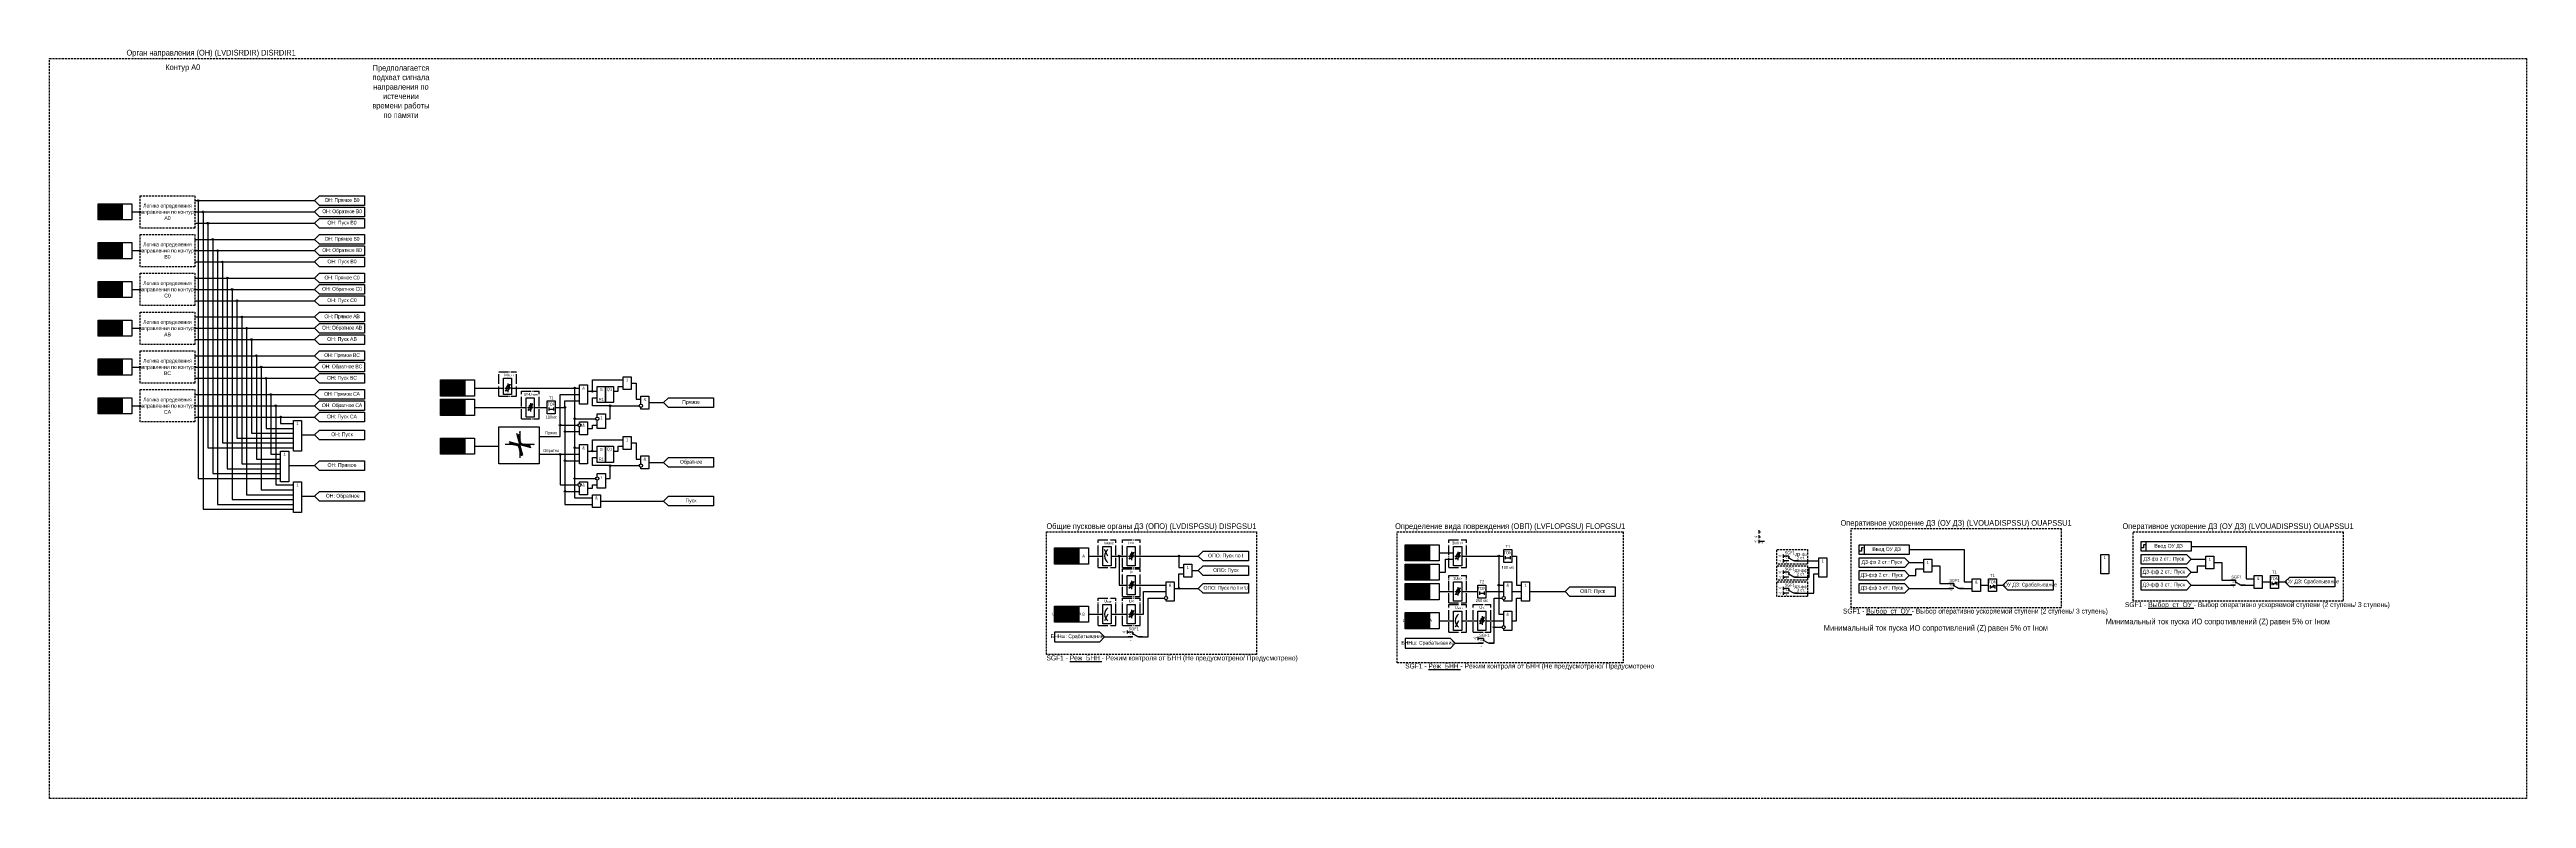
# Model space of a CAD drawing. Header units: millimetres. Extents: x -68 to 4847, y -35 to 2390.
# Drawn here: x 843 to 2376, y -35 to 428 of the extents above; entities that cross this region are included whole.
import ezdxf
from ezdxf.enums import TextEntityAlignment as Align

# ---------------------------------------------------------------- set-up
doc = ezdxf.new("R2010")
doc.units = ezdxf.units.MM
doc.linetypes.add('ACAD_ISO04W100', pattern=[30, 24, -3, 0, -3])
doc.linetypes.add('штриховая2', pattern=[0.375, 0.25, -0.125])
doc.layers.add('TEXT', color=7, linetype='Continuous', lineweight=25)
doc.layers.add('Основная', color=7, linetype='Continuous')
doc.styles.add('1.8_Gost_RD', font='ARIALN.TTF', dxfattribs={"height": 1.8})
doc.styles.add('2.5_Gost_RD', font='ARIALN.TTF', dxfattribs={"height": 2.5})
doc.styles.add('3.5_Gost_RD', font='ARIALN.TTF', dxfattribs={"height": 3.5})
doc.styles.add('Вывод', font='ARIALN.TTF', dxfattribs={"height": 2.5})
doc.styles.add('Компонент', font='ARIALN.TTF', dxfattribs={"height": 3.5})

# ---------------------------------------------------------------- blocks, each defined once
blk = doc.blocks.new('*U50')
at = {"layer": 'Основная', "linetype": 'ACAD_ISO04W100', "ltscale": 0.25}
for p, q in [((0, 0), (11, 0)), ((0, -15), (0, 0)), ((11, -15), (11, 0)), ((0, -15), (11, -15))]:
    blk.add_line(p, q, dxfattribs=at)
at = {"layer": 'Основная', "style": 'Компонент'}
blk.add_attdef('ОУ', text='', height=3.5, dxfattribs=at).set_placement((11, 0), align=Align.MIDDLE_CENTER)
blk = doc.blocks.new('*U45')
at = {"layer": 'Основная', "linetype": 'ACAD_ISO04W100', "ltscale": 0.25}
for p, q in [((0, 0), (11, 0)), ((0, -17), (0, 0)), ((11, -17), (11, 0)), ((0, -17), (11, -17))]:
    blk.add_line(p, q, dxfattribs=at)
at = {"layer": 'Основная', "style": 'Компонент'}
blk.add_attdef('ОУ', text='', height=3.5, dxfattribs=at).set_placement((11, 0), align=Align.MIDDLE_CENTER)
blk = doc.blocks.new('Точка')
at = {"ltscale": 100}
h = blk.add_hatch(color=256, dxfattribs=at)
h.dxf.hatch_style = 1
edge = h.paths.add_edge_path()
edge.add_arc((0, 0), 0.5, 0, 360)
blk.add_circle((0, 0), 0.5, dxfattribs=at)
blk = doc.blocks.new('*U22')
at = {"layer": 'Основная', "linetype": 'ACAD_ISO04W100', "ltscale": 0.25}
for p, q in [((0, 0), (11, 0)), ((0, -17), (0, 0)), ((11, -17), (11, 0)), ((0, -17), (11, -17))]:
    blk.add_line(p, q, dxfattribs=at)
at = {"layer": 'Основная', "style": 'Компонент'}
blk.add_attdef('ОУ', text='', height=3.5, dxfattribs=at).set_placement((11, 0), align=Align.MIDDLE_CENTER)
blk = doc.blocks.new('*U31')
at = {"layer": 'Основная', "color": 0}
blk.add_line((0, 0), (7, 4), dxfattribs=at)
at = {"layer": 'Основная', "ltscale": 0.35}
blk.add_line((6, 6), (6, 2.5), dxfattribs=at)
blk = doc.blocks.new('*U33')
at = {"layer": 'Основная', "color": 0}
for p, q in [((-3, 6), (-9, 6)), ((-3, 0), (-9, 0)), ((9, 0), (3, 0))]:
    blk.add_line(p, q, dxfattribs=at)
at = {"layer": 'Основная', "ltscale": 0.25, "xscale": -1}
blk.add_blockref('*U31', (3, 0), dxfattribs=at)
at = {"layer": 'Основная'}
for tag, height, style, p in [('В1', 2.5, 'Вывод', (-14, 6)), ('В2', 2.5, 'Вывод', (-6, 4)), ('В3', 2.5, 'Вывод', (-6, 4)), ('ОУ', 3.5, 'Компонент', (-2, 10))]:
    blk.add_attdef(tag, text='', height=height, dxfattribs=dict(at, style=style)).set_placement(p, align=Align.MIDDLE_CENTER)
blk = doc.blocks.new('*U44')
at = {"layer": 'Основная', "linetype": 'ACAD_ISO04W100', "ltscale": 0.25}
for p, q in [((0, 0), (11, 0)), ((0, -17), (0, 0)), ((11, -17), (11, 0)), ((0, -17), (11, -17))]:
    blk.add_line(p, q, dxfattribs=at)
at = {"layer": 'Основная', "style": 'Компонент'}
blk.add_attdef('ОУ', text='', height=3.5, dxfattribs=at).set_placement((11, 0), align=Align.MIDDLE_CENTER)
blk = doc.blocks.new('*U49')
at = {"layer": 'Основная', "color": 0}
for p, q in [((-3, 6), (-9, 6)), ((-3, 0), (-9, 0)), ((9, 0), (3, 0))]:
    blk.add_line(p, q, dxfattribs=at)
at = {"layer": 'Основная', "ltscale": 0.25, "xscale": -1}
blk.add_blockref('*U31', (3, 0), dxfattribs=at)
at = {"layer": 'Основная'}
for tag, height, style, p in [('В1', 2.5, 'Вывод', (-13, 6)), ('В2', 2.5, 'Вывод', (-6, 4)), ('В3', 2.5, 'Вывод', (-6, 4)), ('ОУ', 3.5, 'Компонент', (-2, 10))]:
    blk.add_attdef(tag, text='', height=height, dxfattribs=dict(at, style=style)).set_placement(p, align=Align.MIDDLE_CENTER)
blk = doc.blocks.new('*U32')
at = {"layer": 'Основная', "color": 0}
for p, q in [((-3, 6), (-9, 6)), ((-3, 0), (-9, 0)), ((9, 0), (3, 0))]:
    blk.add_line(p, q, dxfattribs=at)
at = {"layer": 'Основная', "ltscale": 0.25, "xscale": -1}
blk.add_blockref('*U31', (3, 0), dxfattribs=at)
at = {"layer": 'Основная'}
for tag, height, style, p in [('В1', 2.5, 'Вывод', (-14, 6)), ('В2', 2.5, 'Вывод', (-6, 4)), ('ОУ', 3.5, 'Компонент', (-2, 10)), ('В3', 2.5, 'Вывод', (-6, -2))]:
    blk.add_attdef(tag, text='', height=height, dxfattribs=dict(at, style=style)).set_placement(p, align=Align.MIDDLE_CENTER)

msp = doc.modelspace()

# ---------------------------------------------------------------- hatches: boundary and pattern name
at = {"ltscale": 100, "true_color": 0xef8637}
h = msp.add_hatch(color=30, dxfattribs=at)
h.dxf.hatch_style = 1
h.paths.add_polyline_path([(873, 333), (888, 333), (888, 323), (873, 323)])
h = msp.add_hatch(color=30, dxfattribs=at)
h.dxf.hatch_style = 1
h.paths.add_polyline_path([(873, 309), (888, 309), (888, 299), (873, 299)])
h = msp.add_hatch(color=30, dxfattribs=at)
h.dxf.hatch_style = 1
h.paths.add_polyline_path([(873, 285), (888, 285), (888, 275), (873, 275)])
h = msp.add_hatch(color=30, dxfattribs=at)
h.dxf.hatch_style = 1
h.paths.add_polyline_path([(873, 261), (888, 261), (888, 251), (873, 251)])
h = msp.add_hatch(color=30, dxfattribs=at)
h.dxf.hatch_style = 1
h.paths.add_polyline_path([(873, 237), (888, 237), (888, 227), (873, 227)])
h = msp.add_hatch(color=30, dxfattribs=at)
h.dxf.hatch_style = 1
h.paths.add_polyline_path([(1085, 224), (1100, 224), (1100, 214), (1085, 214)])
h = msp.add_hatch(color=30, dxfattribs=at)
h.dxf.hatch_style = 1
h.paths.add_polyline_path([(873, 213), (888, 213), (888, 203), (873, 203)])
h = msp.add_hatch(color=30, dxfattribs=at)
h.dxf.hatch_style = 1
h.paths.add_polyline_path([(1085, 212), (1100, 212), (1100, 202), (1085, 202)])
h = msp.add_hatch(color=30, dxfattribs=at)
h.dxf.hatch_style = 1
h.paths.add_polyline_path([(1085, 188), (1100, 188), (1100, 178), (1085, 178)])
at = {"ltscale": 100}
h = msp.add_hatch(dxfattribs=at)
h.set_pattern_fill('ANSI31', color=256, scale=0.18)
edge = h.paths.add_edge_path()
edge.add_line((1140.7049, 183.4714), (1135, 185))
edge.add_line((1135, 185), (1133.5637, 190.3604))
edge.add_arc((1134.0699, 183.7392), 6.6405, 94.371739, 105)
edge.add_line((1132.3512, 190.1534), (1134, 184))
edge.add_line((1134, 184), (1140.5406, 182.2474))
edge.add_arc((1134.0699, 183.7392), 6.6405, 347.0176876, 357.6881344)
edge = h.paths.add_edge_path()
edge.add_line((1127.471, 184.4815), (1133, 183))
edge.add_line((1133, 183), (1134.5761, 177.1181))
edge.add_arc((1134.0699, 183.7392), 6.6405, 274.371739, 285)
edge.add_line((1135.7886, 177.325), (1134, 184))
edge.add_line((1134, 184), (1127.7201, 185.6827))
edge.add_arc((1134.0699, 183.7392), 6.6405, 162.9823124, 173.5821991)
h = msp.add_hatch(color=256, dxfattribs=at)
h.dxf.hatch_style = 1
h.paths.add_polyline_path([(1134, 192.2509), (1133.8811, 191.5589, -0.305173037), (1134.0027, 191.6415)])
h.paths.add_polyline_path([(1134, 192.2509), (1134.0027, 191.6415, -0.305173037), (1134.1249, 191.56)])
h = msp.add_hatch(color=256, dxfattribs=at)
h.dxf.hatch_style = 1
h.paths.add_polyline_path([(1142.9352, 184), (1142.2433, 184.1194, -0.305173037), (1142.3258, 183.9978)])
h.paths.add_polyline_path([(1142.9352, 184), (1142.3258, 183.9978, -0.305173037), (1142.2442, 183.8756)])
at = {"ltscale": 100, "true_color": 0xef8637}
h = msp.add_hatch(color=30, dxfattribs=at)
h.dxf.hatch_style = 1
h.paths.add_polyline_path([(1465, 120), (1480, 120), (1480, 110), (1465, 110)])
h = msp.add_hatch(color=30, dxfattribs=at)
h.dxf.hatch_style = 1
h.paths.add_polyline_path([(1682, 122), (1697, 122), (1697, 112), (1682, 112)])
h = msp.add_hatch(color=30, dxfattribs=at)
h.dxf.hatch_style = 1
h.paths.add_polyline_path([(1682, 110), (1697, 110), (1697, 100), (1682, 100)])
h = msp.add_hatch(color=30, dxfattribs=at)
h.dxf.hatch_style = 1
h.paths.add_polyline_path([(1682, 98), (1697, 98), (1697, 88), (1682, 88)])
h = msp.add_hatch(color=30, dxfattribs=at)
h.dxf.hatch_style = 1
h.paths.add_polyline_path([(1465, 84), (1480, 84), (1480, 74), (1465, 74)])
h = msp.add_hatch(color=30, dxfattribs=at)
h.dxf.hatch_style = 1
h.paths.add_polyline_path([(1682, 80), (1697, 80), (1697, 70), (1682, 70)])

# ---------------------------------------------------------------- linework, layer by layer
at = {"color": 7, "ltscale": 100}
for p, q in [((1124.7865, 219.0009), (1126.6014, 219.0009)), ((1125.8108, 219), (1127.491, 219)), ((1128.4163, 219.0028), (1126.6014, 219.0009)), ((1138.7865, 207.0009), (1140.6014, 207.0009)), ((1139.8108, 207), (1141.491, 207)), ((1142.4163, 207.0028), (1140.6014, 207.0009)), ((1498, 115), (1496, 119)), ((1510.7865, 115.0009), (1512.6014, 115.0009)), ((1514.4163, 115.0028), (1512.6014, 115.0009)), ((1712.7865, 115.0009), (1714.6014, 115.0009)), ((1716.4163, 115.0028), (1714.6014, 115.0009)), ((1510.7865, 97.0009), (1512.6014, 97.0009)), ((1514.4163, 97.0028), (1512.6014, 97.0009)), ((1712.7866, 93.0009), (1714.6014, 93.0009)), ((1716.4163, 93.0028), (1714.6014, 93.0009)), ((2044.7027, 95.463), (2046.3736, 96.9489)), ((2046.3736, 96.9489), (2045.8516, 96.7261)), ((2046.3736, 96.9489), (2046.1068, 96.4826)), ((2219.2027, 97.463), (2220.8736, 98.9489)), ((2220.8736, 98.9489), (2220.3516, 98.7261)), ((2220.8736, 98.9489), (2220.6068, 98.4826)), ((1498, 79), (1496, 75)), ((1510.7865, 79.0009), (1512.6014, 79.0009)), ((1514.4163, 79.0028), (1512.6014, 79.0009)), ((1715, 75), (1713, 71)), ((1727.7865, 75.0009), (1729.6014, 75.0009)), ((1731.4163, 75.0028), (1729.6014, 75.0009))]:
    msp.add_line(p, q, dxfattribs=at)
for p, q in [((1126.6, 221.72), (1126.6, 216.52)), ((1140.6, 209.72), (1140.6, 204.52)), ((1512.6, 117.72), (1512.6, 112.52)), ((1714.6, 117.72), (1714.6, 112.52)), ((1512.6, 99.72), (1512.6, 94.52)), ((1714.6, 95.72), (1714.6, 90.52)), ((1512.6, 81.72), (1512.6, 76.52)), ((1729.6, 77.72), (1729.6, 72.52))]:
    msp.add_line(p, q)
at = {"ltscale": 100}
for p, q in [((1142.9352, 184), (1125.0648, 184)), ((1127.1699, 185.8301), (1140.8301, 182.1699)), ((1135.8301, 177.1699), (1132.1699, 190.8301)), ((1134, 192.2509), (1133.8811, 191.5589)), ((1134, 192.2509), (1134, 175.7491)), ((1134, 192.2509), (1134.1249, 191.56)), ((1142.9352, 184), (1142.2433, 184.1194)), ((1142.9352, 184), (1142.2442, 183.8756)), ((1106, 183), (1121, 183)), ((1510, 69), (1510, 67)), ((1510, 68), (1511, 68)), ((1727, 65), (1727, 63)), ((1727, 64), (1728, 64))]:
    msp.add_line(p, q, dxfattribs=at)
at = {"color": 6, "ltscale": 100}
for p, q in [((1901, 131), (1901, 129)), ((1901, 130), (1902, 130)), ((1901, 128), (1901, 126)), ((1901, 127), (1902, 127)), ((1901, 125), (1901, 123)), ((1901, 124), (1902, 124)), ((1904.5, 124), (1901.5, 124)), ((1916, 116), (1916, 114)), ((1916, 115), (1917, 115)), ((1916, 113), (1916, 111)), ((1916, 112), (1917, 112)), ((1916, 106), (1916, 104)), ((1916, 105), (1917, 105)), ((1916, 103), (1916, 101)), ((1916, 102), (1917, 102)), ((1916, 96), (1916, 94)), ((1916, 95), (1917, 95)), ((1916, 93), (1916, 91)), ((1916, 92), (1917, 92))]:
    msp.add_line(p, q, dxfattribs=at)
at = {"color": 7, "linetype": 'штриховая2', "ltscale": 5}
msp.add_lwpolyline([(843, 423), (2376, 423), (2376, -35), (843, -35)], close=True, dxfattribs=at)
at = {"color": 251, "linetype": 'штриховая2', "ltscale": 5, "true_color": 0x58595b}
for points in [[(899, 338), (933, 338), (933, 318), (899, 318)], [(899, 314), (933, 314), (933, 294), (899, 294)], [(899, 290), (933, 290), (933, 270), (899, 270)], [(899, 266), (933, 266), (933, 246), (899, 246)], [(899, 242), (933, 242), (933, 222), (899, 222)], [(899, 218), (933, 218), (933, 198), (899, 198)]]:
    msp.add_lwpolyline(points, close=True, dxfattribs=at)
at = {"ltscale": 100}
for points in [[(1010, 338), (1038, 338), (1038, 332), (1010, 332), (1007, 335)], [(873, 333), (888, 333), (888, 323), (873, 323)], [(888, 333), (894, 333), (894, 323), (888, 323)], [(1010, 331), (1038, 331), (1038, 325), (1010, 325), (1007, 328)], [(1010, 324), (1038, 324), (1038, 318), (1010, 318), (1007, 321)], [(873, 309), (888, 309), (888, 299), (873, 299)], [(888, 309), (894, 309), (894, 299), (888, 299)], [(1010, 314), (1038, 314), (1038, 308), (1010, 308), (1007, 311)], [(1010, 307), (1038, 307), (1038, 301), (1010, 301), (1007, 304)], [(1010, 300), (1038, 300), (1038, 294), (1010, 294), (1007, 297)], [(873, 285), (888, 285), (888, 275), (873, 275)], [(888, 285), (894, 285), (894, 275), (888, 275)], [(1010, 290), (1038, 290), (1038, 284), (1010, 284), (1007, 287)], [(1010, 283), (1038, 283), (1038, 277), (1010, 277), (1007, 280)], [(1010, 276), (1038, 276), (1038, 270), (1010, 270), (1007, 273)], [(873, 261), (888, 261), (888, 251), (873, 251)], [(888, 261), (894, 261), (894, 251), (888, 251)], [(1010, 266), (1038, 266), (1038, 260), (1010, 260), (1007, 263)], [(1010, 259), (1038, 259), (1038, 253), (1010, 253), (1007, 256)], [(1010, 252), (1038, 252), (1038, 246), (1010, 246), (1007, 249)], [(873, 237), (888, 237), (888, 227), (873, 227)], [(888, 237), (894, 237), (894, 227), (888, 227)], [(1010, 242), (1038, 242), (1038, 236), (1010, 236), (1007, 239)], [(1010, 235), (1038, 235), (1038, 229), (1010, 229), (1007, 232)], [(1010, 228), (1038, 228), (1038, 222), (1010, 222), (1007, 225)], [(1010, 218), (1038, 218), (1038, 212), (1010, 212), (1007, 215)], [(1085, 224), (1100, 224), (1100, 214), (1085, 214)], [(1100, 224), (1106, 224), (1106, 214), (1100, 214)], [(1124, 225), (1129, 225), (1129, 215), (1124, 215)], [(1171, 221), (1176, 221), (1176, 209), (1171, 209)], [(1182, 220), (1187, 220), (1187, 210), (1182, 210)], [(1187, 220), (1192, 220), (1192, 210), (1187, 210)], [(1198, 226), (1203, 226), (1203, 218), (1198, 218)], [(873, 213), (888, 213), (888, 203), (873, 203)], [(888, 213), (894, 213), (894, 203), (888, 203)], [(1010, 211), (1038, 211), (1038, 205), (1010, 205), (1007, 208)], [(1010, 204), (1038, 204), (1038, 198), (1010, 198), (1007, 201)], [(1085, 212), (1100, 212), (1100, 202), (1085, 202)], [(1100, 212), (1106, 212), (1106, 202), (1100, 202)], [(1138, 213), (1143, 213), (1143, 201), (1138, 201)], [(1151, 211), (1156, 211), (1156, 203), (1151, 203)], [(1226, 213), (1254, 213), (1254, 207), (1226, 207), (1223, 210)], [(994, 199), (999, 199), (999, 180), (994, 180)], [(1010, 193), (1038, 193), (1038, 187), (1010, 187), (1007, 190)], [(1085, 188), (1100, 188), (1100, 178), (1085, 178)], [(1100, 188), (1106, 188), (1106, 178), (1100, 178)], [(1121, 195), (1146, 195), (1146, 172), (1121, 172)], [(1171, 184), (1176, 184), (1176, 172), (1171, 172)], [(1198, 189), (1203, 189), (1203, 181), (1198, 181)], [(986, 180), (991, 180), (991, 161), (986, 161)], [(1010, 174), (1038, 174), (1038, 168), (1010, 168), (1007, 171)], [(1182, 183), (1187, 183), (1187, 173), (1182, 173)], [(1187, 183), (1192, 183), (1192, 173), (1187, 173)], [(1226, 176), (1254, 176), (1254, 170), (1226, 170), (1223, 173)], [(994, 161), (999, 161), (999, 142), (994, 142)], [(1010, 155), (1038, 155), (1038, 149), (1010, 149), (1007, 152)], [(1226, 152), (1254, 152), (1254, 146), (1226, 146), (1223, 149)], [(2137.5, 124), (2140.5, 124), (2140.5, 118), (2137.5, 118)], [(2137.5, 124), (2168.5, 124), (2168.5, 118), (2137.5, 118)], [(1465, 120), (1480, 120), (1480, 110), (1465, 110)], [(1480, 120), (1486, 120), (1486, 110), (1480, 110)], [(1495, 121), (1500, 121), (1500, 109), (1495, 109)], [(1510, 121), (1515, 121), (1515, 109), (1510, 109)], [(1545, 110), (1550, 110), (1550, 102), (1545, 102)], [(1585, 118), (1585, 112), (1557, 112), (1554, 115), (1557, 118)], [(1585, 109), (1585, 103), (1557, 103), (1554, 106), (1557, 109)], [(1682, 122), (1697, 122), (1697, 112), (1682, 112)], [(1682, 110), (1697, 110), (1697, 100), (1682, 100)], [(1697, 122), (1703, 122), (1703, 112), (1697, 112)], [(1697, 110), (1703, 110), (1703, 100), (1697, 100)], [(1712, 121), (1717, 121), (1717, 109), (1712, 109)], [(1743, 119), (1748, 119), (1748, 111), (1743, 111)], [(1963, 122), (1966, 122), (1966, 116), (1963, 116)], [(1963, 122), (1994, 122), (1994, 116), (1963, 116)], [(2003, 113), (2008, 113), (2008, 105), (2003, 105)], [(2177.5, 115), (2182.5, 115), (2182.5, 107), (2177.5, 107)], [(1510, 103), (1515, 103), (1515, 91), (1510, 91)], [(1585, 98), (1585, 92), (1557, 92), (1554, 95), (1557, 98)], [(1682, 98), (1697, 98), (1697, 88), (1682, 88)], [(1697, 98), (1703, 98), (1703, 88), (1697, 88)], [(1712, 99), (1717, 99), (1717, 87), (1712, 87)], [(1727, 97), (1732, 97), (1732, 89), (1727, 89)], [(1754, 99), (1759, 99), (1759, 87), (1754, 87)], [(1812, 96), (1812, 90), (1784, 90), (1781, 93), (1784, 96)], [(2033, 101), (2038, 101), (2038, 93), (2033, 93)], [(2043, 101), (2048, 101), (2048, 93), (2043, 93)], [(2083, 94), (2055, 94), (2052, 97), (2055, 100), (2083, 100)], [(2207.5, 103), (2212.5, 103), (2212.5, 95), (2207.5, 95)], [(2217.5, 103), (2222.5, 103), (2222.5, 95), (2217.5, 95)], [(2257.5, 96), (2229.5, 96), (2226.5, 99), (2229.5, 102), (2257.5, 102)], [(1465, 84), (1480, 84), (1480, 74), (1465, 74)], [(1480, 84), (1486, 84), (1486, 74), (1480, 74)], [(1495, 85), (1500, 85), (1500, 73), (1495, 73)], [(1510, 85), (1515, 85), (1515, 73), (1510, 73)], [(1682, 80), (1697, 80), (1697, 70), (1682, 70)], [(1697, 80), (1703, 80), (1703, 70), (1697, 70)], [(1712, 81), (1717, 81), (1717, 69), (1712, 69)], [(1727, 81), (1732, 81), (1732, 69), (1727, 69)]]:
    msp.add_lwpolyline(points, close=True, dxfattribs=at)
for points in [[(894, 328), (899, 328)], [(933, 335), (1007, 335)], [(933, 328), (1007, 328)], [(935, 335), (935, 163), (986, 163)], [(938, 328), (938, 144), (994, 144)], [(933, 321), (1007, 321)], [(933, 311), (944, 311), (944, 166), (986, 166)], [(933, 311), (1007, 311)], [(941, 321), (941, 182), (994, 182)], [(894, 304), (899, 304)], [(933, 304), (947, 304), (947, 147), (994, 147)], [(933, 304), (1007, 304)], [(933, 297), (950, 297), (950, 185), (994, 185)], [(933, 297), (1007, 297)], [(894, 280), (899, 280)], [(933, 287), (953, 287), (953, 169), (986, 169)], [(933, 287), (1007, 287)], [(933, 280), (956, 280), (956, 150), (994, 150)], [(933, 280), (1007, 280)], [(933, 273), (959, 273), (959, 188), (994, 188)], [(933, 273), (1007, 273)], [(933, 263), (962, 263), (962, 172), (986, 172)], [(933, 263), (1007, 263)], [(894, 256), (899, 256)], [(933, 256), (965, 256), (965, 153), (994, 153)], [(933, 256), (1007, 256)], [(933, 249), (968, 249), (968, 191), (994, 191)], [(933, 249), (1007, 249)], [(894, 232), (899, 232)], [(933, 239), (971, 239), (971, 175), (986, 175)], [(933, 239), (1007, 239)], [(933, 232), (974, 232), (974, 156), (994, 156)], [(933, 232), (1007, 232)], [(933, 225), (977, 225), (977, 194), (994, 194)], [(933, 225), (1007, 225)], [(933, 215), (980, 215), (980, 178), (986, 178)], [(933, 215), (1007, 215)], [(1106, 219), (1124, 219)], [(1129, 219), (1171, 219)], [(1129, 219), (1168, 219), (1168, 200), (1181, 200)], [(1129, 219), (1168, 219), (1168, 182), (1171, 182)], [(1129, 219), (1168, 219), (1168, 151), (1179, 151)], [(1129, 219), (1168, 219), (1168, 163), (1181, 163)], [(1146, 189), (1159, 189), (1159, 215), (1171, 215)], [(1176, 217), (1179, 217), (1179, 224), (1198, 224)], [(1176, 217), (1182, 217)], [(1192, 217), (1195, 217), (1195, 220), (1198, 220)], [(1203, 222), (1206, 222), (1206, 212), (1209, 212)], [(894, 208), (899, 208)], [(933, 208), (983, 208), (983, 159), (994, 159)], [(933, 208), (1007, 208)], [(933, 201), (986, 201), (986, 197), (994, 197)], [(933, 201), (1007, 201)], [(1106, 207), (1138, 207)], [(1143, 207), (1151, 207)], [(1152, 207), (1152, 205)], [(1152, 206), (1155, 206)], [(1155, 207), (1155, 205)], [(1156, 207), (1162, 207), (1162, 211), (1171, 211)], [(1156, 207), (1162, 207), (1162, 192), (1171, 192)], [(1156, 207), (1162, 207), (1162, 174), (1171, 174)], [(1156, 207), (1162, 207), (1162, 155), (1171, 155)], [(1156, 207), (1162, 207), (1162, 147), (1179, 147)], [(1187, 200), (1190, 200), (1190, 208), (1179, 208), (1179, 213), (1182, 213)], [(1182, 201), (1182, 203)], [(1182, 202), (1182, 203), (1187, 203), (1187, 194), (1182, 194), (1182, 199)], [(1187, 200), (1190, 200), (1190, 208), (1208, 208)], [(1209, 209), (1209, 214), (1214, 214), (1214, 206), (1209, 206), (1209, 207)], [(1214, 210), (1223, 210)], [(999, 190), (1007, 190)], [(1127.1699, 185.8301), (1140.8301, 182.1699)], [(1146, 189), (1159, 189), (1159, 196), (1170, 196)], [(1171, 197), (1171, 198), (1176, 198), (1176, 190), (1171, 190), (1171, 195)], [(1176, 194), (1179, 194), (1179, 196), (1182, 196)], [(1176, 180), (1179, 180), (1179, 187), (1198, 187)], [(1203, 185), (1206, 185), (1206, 175), (1209, 175)], [(991, 171), (1007, 171)], [(1146, 178), (1159, 178), (1159, 159), (1170, 159)], [(1146, 178), (1171, 178)], [(1176, 180), (1182, 180)], [(1187, 163), (1190, 163), (1190, 171), (1179, 171), (1179, 176), (1182, 176)], [(1187, 163), (1190, 163), (1190, 171), (1208, 171)], [(1192, 180), (1195, 180), (1195, 183), (1198, 183)], [(1209, 172), (1209, 177), (1214, 177), (1214, 169), (1209, 169), (1209, 170)], [(1214, 173), (1223, 173)], [(1171, 160), (1171, 161), (1176, 161), (1176, 153), (1171, 153), (1171, 158)], [(1176, 157), (1179, 157), (1179, 159), (1182, 159)], [(1182, 165), (1182, 166), (1187, 166), (1187, 157), (1182, 157), (1182, 162)], [(1182, 164), (1182, 166)], [(1182, 160), (1182, 162)], [(999, 152), (1007, 152)], [(1184, 149), (1223, 149)], [(1486, 115), (1495, 115)], [(1500, 115), (1510, 115)], [(1500, 115), (1505, 115), (1505, 97), (1510, 97)], [(1515, 115), (1541, 115)], [(1539, 115), (1554, 115)], [(1539, 115), (1542, 115), (1542, 108), (1545, 108)], [(1703, 117), (1712, 117)], [(1703, 105), (1707, 105), (1707, 113), (1712, 113)], [(1717, 115), (1743, 115)], [(1717, 115), (1740, 115), (1740, 97), (1743, 97)], [(1717, 115), (1740, 115), (1740, 79), (1743, 79)], [(1744, 115), (1744, 113)], [(1744, 114), (1747, 114)], [(1747, 115), (1747, 113)], [(1748, 115), (1751, 115), (1751, 97), (1754, 97)], [(1963, 114), (1991, 114), (1994, 111), (1991, 108), (1963, 108), (1963, 114)], [(1994, 119), (2028, 119), (2028, 99), (2033, 99)], [(1994, 111), (2003, 111)], [(2008, 109), (2013, 109), (2013, 98), (2021, 98)], [(2137.5, 116), (2165.5, 116), (2168.5, 113), (2165.5, 110), (2137.5, 110), (2137.5, 116)], [(2137.5, 108), (2165.5, 108), (2168.5, 105), (2165.5, 102), (2137.5, 102), (2137.5, 108)], [(2168.5, 121), (2202.5, 121), (2202.5, 101), (2207.5, 101)], [(2168.5, 113), (2177.5, 113)], [(2168.5, 105), (2172.5, 105), (2172.5, 109), (2177.5, 109)], [(2182.5, 111), (2187.5, 111), (2187.5, 100), (2195.5, 100)], [(1515, 97), (1534, 97)], [(1515, 79), (1520, 79), (1520, 93), (1534, 93)], [(1534, 90), (1534, 99), (1539, 99), (1539, 87), (1534, 87), (1534, 88)], [(1539, 95), (1542, 95), (1542, 104), (1545, 104)], [(1539, 95), (1554, 95)], [(1550, 106), (1554, 106)], [(1703, 93), (1712, 93)], [(1717, 93), (1727, 93)], [(1728, 93), (1728, 91)], [(1728, 92), (1731, 92)], [(1731, 93), (1731, 91)], [(1732, 93), (1743, 93)], [(1743, 90), (1743, 99), (1748, 99), (1748, 87), (1743, 87), (1743, 88)], [(1748, 93), (1754, 93)], [(1759, 93), (1777, 93)], [(1777, 93), (1781, 93)], [(1963, 106), (1991, 106), (1994, 103), (1991, 100), (1963, 100), (1963, 106)], [(1963, 98), (1991, 98), (1994, 95), (1991, 92), (1963, 92), (1963, 98)], [(1994, 103), (1998, 103), (1998, 107), (2003, 107)], [(1994, 95), (2021, 95)], [(2025, 95), (2033, 95)], [(2038, 97), (2043, 97)], [(2044, 97), (2044, 95)], [(2044, 96), (2047, 96)], [(2047, 97), (2047, 95)], [(2048, 97), (2052, 97)], [(2137.5, 100), (2165.5, 100), (2168.5, 97), (2165.5, 94), (2137.5, 94), (2137.5, 100)], [(2168.5, 97), (2195.5, 97)], [(2199.5, 97), (2207.5, 97)], [(2212.5, 99), (2217.5, 99)], [(2218.5, 99), (2218.5, 97)], [(2218.5, 98), (2221.5, 98)], [(2221.5, 99), (2221.5, 97)], [(2222.5, 99), (2226.5, 99)], [(1486, 79), (1495, 79)], [(1500, 79), (1510, 79)], [(1517, 65), (1523, 65), (1523, 89), (1533, 89)], [(1734, 61), (1737, 61), (1737, 89), (1742, 89)], [(1743, 72), (1743, 81), (1748, 81), (1748, 69), (1743, 69), (1743, 70)], [(1748, 75), (1751, 75), (1751, 89), (1754, 89)], [(1496, 65), (1493, 68), (1465, 68), (1465, 62), (1493, 62), (1496, 65)], [(1496, 65), (1513, 65)], [(1713, 61), (1710, 64), (1682, 64), (1682, 58), (1710, 58), (1713, 61)], [(1703, 75), (1712, 75)], [(1717, 75), (1727, 75)], [(1732, 75), (1743, 75)], [(1734, 61), (1737, 61), (1737, 71), (1742, 71)], [(1713, 61), (1730, 61)]]:
    msp.add_lwpolyline(points, dxfattribs=at)
at = {"color": 7, "ltscale": 100}
msp.add_lwpolyline([(1179, 153), (1184, 153), (1184, 145), (1179, 145)], close=True, dxfattribs=at)
at = {"linetype": 'штриховая2', "ltscale": 5}
for points in [[(1460, 130), (1590, 130), (1590, 54), (1460, 54)], [(1677, 130), (1817, 130), (1817, 49), (1677, 49)], [(1958, 132), (2088, 132), (2088, 83), (1958, 83)], [(2132.5, 130), (2262.5, 130), (2262.5, 87), (2132.5, 87)]]:
    msp.add_lwpolyline(points, close=True, dxfattribs=at)
at = {"color": 6, "linetype": 'штриховая2', "ltscale": 5}
for points in [[(1912, 119), (1931, 119), (1931, 110), (1912, 110)], [(1912, 109), (1931, 109), (1931, 100), (1912, 100)], [(1912, 99), (1931, 99), (1931, 90), (1912, 90)]]:
    msp.add_lwpolyline(points, close=True, dxfattribs=at)
at = {"color": 6, "ltscale": 100}
for points in [[(1923, 112), (1938, 112)], [(1923, 102), (1932, 102), (1932, 108), (1938, 108)], [(1923, 92), (1935, 92), (1935, 104), (1938, 104)]]:
    msp.add_lwpolyline(points, dxfattribs=at)
for points in [[(1938, 114), (1943, 114), (1943, 102), (1938, 102)], [(2112.5, 116), (2117.5, 116), (2117.5, 104), (2112.5, 104)]]:
    msp.add_lwpolyline(points, close=True, dxfattribs=at)
at = {"lineweight": 30, "ltscale": 100}
for points in [[(1965.5, 120), (1964.5, 120), (1964.5, 118), (1963.5, 118)], [(2140, 122), (2139, 122), (2139, 120), (2138, 120)]]:
    msp.add_lwpolyline(points, dxfattribs=at)
at = {"ltscale": 100}
for centre in [(1182, 200), (1209, 208), (1171, 196), (1209, 171), (1171, 159), (1182, 163), (1534, 89), (1743, 89), (1743, 71)]:
    msp.add_circle(centre, 1, dxfattribs=at)
for centre, start, end in [((1134.0032, 191.5099), 22.366304, 158.1325115), ((1142.1942, 183.9973), 292.3238687, 68.0900762)]:
    msp.add_arc(centre, 0.1316, start, end, dxfattribs=at)
at = {"color": 7, "ltscale": 100}
for centre in [(1501, 115), (1501, 79), (1718, 75)]:
    msp.add_arc(centre, 5, 126.8698976, 233.1301024, dxfattribs=at)
for points in [[(1125.8, 218.92), (1125.6, 218.1319), (1125, 217.12)], [(1127.4795, 218.92), (1127.2473, 218.1319), (1126.7586, 217.6696), (1125, 217.12)], [(1125.8, 218.92), (1125.9527, 219.7081), (1126.4415, 220.5439), (1128.2, 221.257)], [(1126.6014, 219.0009), (1127, 219.72), (1127.4669, 220.5973), (1128.2, 221.257)], [(1127.4795, 218.92), (1127.6, 219.7081), (1127.8118, 220.5439), (1128.2, 221.257)], [(1139.8, 206.92), (1139.6, 206.1319), (1139, 205.12)], [(1141.4795, 206.92), (1141.2473, 206.1319), (1140.7586, 205.6696), (1139, 205.12)], [(1139.8, 206.92), (1139.9527, 207.7081), (1140.4415, 208.5439), (1142.2, 209.257)], [(1140.6014, 207.0009), (1141, 207.72), (1141.4669, 208.5973), (1142.2, 209.257)], [(1141.4795, 206.92), (1141.6, 207.7081), (1141.8118, 208.5439), (1142.2, 209.257)], [(1511.8, 114.92), (1511.6, 114.1319), (1511, 113.12)], [(1513.4795, 114.92), (1513.2473, 114.1319), (1512.7586, 113.6696), (1511, 113.12)], [(1511.8, 114.92), (1511.9527, 115.7081), (1512.4415, 116.5439), (1514.2, 117.257)], [(1512.6014, 115.0009), (1513, 115.72), (1513.4669, 116.5973), (1514.2, 117.257)], [(1513.4795, 114.92), (1513.6, 115.7081), (1513.8118, 116.5439), (1514.2, 117.257)], [(1713.8, 114.92), (1713.6, 114.1319), (1713, 113.12)], [(1715.4795, 114.92), (1715.2473, 114.1319), (1714.7586, 113.6696), (1713, 113.12)], [(1713.8, 114.92), (1713.9527, 115.7081), (1714.4415, 116.5439), (1716.2, 117.257)], [(1714.6014, 115.0009), (1715, 115.72), (1715.4669, 116.5973), (1716.2, 117.257)], [(1715.4795, 114.92), (1715.6, 115.7081), (1715.8118, 116.5439), (1716.2, 117.257)], [(1511.8, 96.92), (1511.6, 96.1319), (1511, 95.12)], [(1513.4795, 96.92), (1513.2473, 96.1319), (1512.7586, 95.6696), (1511, 95.12)], [(1511.8, 96.92), (1511.9527, 97.7081), (1512.4415, 98.5439), (1514.2, 99.257)], [(1512.6014, 97.0009), (1513, 97.72), (1513.4669, 98.5973), (1514.2, 99.257)], [(1513.4795, 96.92), (1513.6, 97.7081), (1513.8118, 98.5439), (1514.2, 99.257)], [(1713.8, 92.92), (1713.6, 92.1319), (1713, 91.12)], [(1715.4795, 92.92), (1715.2474, 92.1319), (1714.7586, 91.6696), (1713, 91.12)], [(1713.8, 92.92), (1713.9527, 93.7081), (1714.4415, 94.5439), (1716.2, 95.257)], [(1714.6014, 93.0009), (1715, 93.72), (1715.4669, 94.5973), (1716.2, 95.257)], [(1715.4795, 92.92), (1715.6, 93.7081), (1715.8118, 94.5439), (1716.2, 95.257)], [(1511.8, 78.92), (1511.6, 78.1319), (1511, 77.12)], [(1513.4795, 78.92), (1513.2473, 78.1319), (1512.7586, 77.6696), (1511, 77.12)], [(1511.8, 78.92), (1511.9527, 79.7081), (1512.4415, 80.5439), (1514.2, 81.257)], [(1512.6014, 79.0009), (1513, 79.72), (1513.4669, 80.5973), (1514.2, 81.257)], [(1513.4795, 78.92), (1513.6, 79.7081), (1513.8118, 80.5439), (1514.2, 81.257)], [(1728.8, 74.92), (1728.9527, 75.7081), (1729.4415, 76.5439), (1731.2, 77.257)], [(1729.6014, 75.0009), (1730, 75.72), (1730.4669, 76.5973), (1731.2, 77.257)], [(1730.4795, 74.92), (1730.6, 75.7081), (1730.8118, 76.5439), (1731.2, 77.257)], [(1728.8, 74.92), (1728.6, 74.1319), (1728, 73.12)], [(1730.4795, 74.92), (1730.2473, 74.1319), (1729.7586, 73.6696), (1728, 73.12)]]:
    msp.add_spline(points, degree=3)

# ---------------------------------------------------------------- block references
at = {"ltscale": 100}
for p in [(935, 335), (938, 328), (941, 321), (944, 311), (947, 304), (950, 297), (953, 287), (956, 280), (959, 273), (962, 263), (965, 256), (968, 249), (971, 239), (974, 232), (977, 225), (980, 215), (1168, 219), (1179, 217), (983, 208), (986, 201), (1162, 207), (1168, 200), (1190, 208), (1159, 196), (1162, 192), (1159, 178), (1162, 174), (1168, 182), (1179, 180), (1190, 171), (1162, 155), (1168, 163), (1505, 115), (1542, 115), (1740, 115), (1542, 95), (1740, 97), (1737, 71)]:
    msp.add_blockref('Точка', p, dxfattribs=at)
at = {"layer": 'Основная', "ltscale": 0.25}
for name, p in [('*U50', (1121, 229)), ('*U45', (1135, 217)), ('*U22', (1492, 125)), ('*U22', (1507, 125)), ('*U44', (1709, 125)), ('*U22', (1507, 107)), ('*U22', (1709, 103)), ('*U22', (1492, 89)), ('*U45', (1507, 89)), ('*U22', (1709, 85)), ('*U45', (1724, 85))]:
    msp.add_blockref(name, p, dxfattribs=at)
at = {"layer": 'Основная', "color": 6, "ltscale": 0.25, "xscale": 0.5, "yscale": 0.5, "zscale": 0.5}
for p in [(1921, 112), (1921, 102), (1921, 92)]:
    msp.add_blockref('*U32', p, dxfattribs=at).add_auto_attribs({'ОУ': 'SGF1', 'В1': '"0"', 'В2': '0', 'В3': '1'})
at = {"layer": 'Основная', "ltscale": 0.25}
ref = msp.add_blockref('*U32', (2023, 95), dxfattribs=dict(at, xscale=0.5, yscale=0.5, zscale=0.5))
ref.add_attrib('ОУ', 'SGF1', dxfattribs={"height": 1.75, "style": 'Компонент'}).set_placement((2022, 100), align=Align.MIDDLE_CENTER)
ref.add_attrib('В2', '0', dxfattribs={"height": 1.25, "style": 'Вывод'}).set_placement((2020, 97), align=Align.MIDDLE_CENTER)
ref.add_attrib('В3', '1', dxfattribs={"height": 1.25, "style": 'Вывод'}).set_placement((2020, 94), align=Align.MIDDLE_CENTER)
ref = msp.add_blockref('*U32', (2197.5, 97), dxfattribs=dict(at, xscale=0.5, yscale=0.5, zscale=0.5))
ref.add_attrib('ОУ', 'SGF1', dxfattribs={"height": 1.75, "style": 'Компонент'}).set_placement((2196.5, 102), align=Align.MIDDLE_CENTER)
ref.add_attrib('В2', '0', dxfattribs={"height": 1.25, "style": 'Вывод'}).set_placement((2194.5, 99), align=Align.MIDDLE_CENTER)
ref.add_attrib('В3', '1', dxfattribs={"height": 1.25, "style": 'Вывод'}).set_placement((2194.5, 96), align=Align.MIDDLE_CENTER)
ref = msp.add_blockref('*U33', (1515, 65), dxfattribs=dict(at, xscale=0.5, yscale=0.5, zscale=0.5))
ref.add_attrib('ОУ', 'SGF1', dxfattribs={"height": 1.75, "style": 'Компонент'}).set_placement((1514, 70), align=Align.MIDDLE_CENTER)
ref.add_attrib('В1', '"0"', dxfattribs={"height": 1.25, "style": 'Вывод'}).set_placement((1508, 68), align=Align.MIDDLE_CENTER)
ref.add_attrib('В2', '0', dxfattribs={"height": 1.25, "style": 'Вывод'}).set_placement((1512, 67), align=Align.MIDDLE_CENTER)
ref = msp.add_blockref('*U49', (1732, 61), dxfattribs=dict(at, xscale=0.5, yscale=0.5, zscale=0.5))
ref.add_attrib('ОУ', 'SGF1', dxfattribs={"height": 1.75, "style": 'Компонент'}).set_placement((1731, 66), align=Align.MIDDLE_CENTER)
ref.add_attrib('В1', '"0"', dxfattribs={"height": 1.25, "style": 'Вывод'}).set_placement((1725.5, 64), align=Align.MIDDLE_CENTER)
ref.add_attrib('В2', '0', dxfattribs={"height": 1.25, "style": 'Вывод'}).set_placement((1729, 63), align=Align.MIDDLE_CENTER)

# ---------------------------------------------------------------- texts
at = {"color": 30, "ltscale": 100, "attachment_point": 5}
for s, insert, char_height, width, style in [('\\pxt49;Орган направления (ОН) (LVDISRDIR) {\\C6;DISRDIR1}', (943, 426), 3.5, 200, '3.5_Gost_RD'), ('{\\C3;Предполагается подхват сигнала направления по истечении времени работы по памяти}', (1060.5, 402.5), 3.5, 35, '3.5_Gost_RD'), ('Общие пусковые органы ДЗ (ОПО) (LVDISPGSU) {\\C6;DISPGSU1}', (1525, 133), 3.5, 130, '3.5_Gost_RD'), ('Определение вида повреждения (ОВП) (LVFLOPGSU) {\\C6;FLOPGSU1}', (1747, 133), 3.5, 140, '3.5_Gost_RD'), ('Оперативное ускорение ДЗ (ОУ ДЗ) (LVOUADISPSSU) {\\C6;OUAPSSU1}', (2023, 135), 3.5, 130, '3.5_Gost_RD'), ('Оперативное ускорение ДЗ (ОУ ДЗ) (LVOUADISPSSU) {\\C6;OUAPSSU1}', (2197.5, 133), 3.5, 130, '3.5_Gost_RD'), ('\\pxsm0.7;ДЗ-фз \\P2 ст.', (1927, 115), 1.8, 8, '2.5_Gost_RD'), ('\\pxsm0.7;ДЗ-фф \\P2 ст.', (1927, 105), 1.8, 8, '2.5_Gost_RD'), ('\\pxsm0.7;ДЗ-фф \\P3 ст.', (1927, 95), 1.8, 8, '2.5_Gost_RD'), ('\\pxql;SGF1 - {\\LВыбор_ст_ОУ} - Выбор оперативно ускоряемой ступени (2 ступень/ 3 ступень)', (2023, 80.5), 3, 140, '3.5_Gost_RD'), ('\\pxql;SGF1 - {\\LВыбор_ст_ОУ} - Выбор оперативно ускоряемой ступени (2 ступень/ 3 ступень)', (2197.5, 84.5), 3, 140, '3.5_Gost_RD'), ('{\\C3;Минимальный ток пуска ИО сопротивлений (Z)\\H0.66667x; \\H1.49999x;равен 5% от Iном}', (2010.5, 70), 3.5, 125, '3.5_Gost_RD'), ('{\\C3;Минимальный ток пуска ИО сопротивлений (Z)\\H0.66667x; \\H1.49999x;равен 5% от Iном}', (2185, 74), 3.5, 125, '3.5_Gost_RD'), ('\\pxql;SGF1 - {\\LРеж_БНН} - Режим контроля от БНН (Не предусмотрено/ Предусмотрено)', (1527.5, 51.5), 3, 135, '3.5_Gost_RD'), ('\\pxql;SGF1 - {\\LРеж_БНН} - Режим контроля от БНН (Не предусмотрено/ Предусмотрено', (1749.5, 46.5), 3, 135, '3.5_Gost_RD')]:
    msp.add_mtext(s, dxfattribs=dict(at, insert=insert, char_height=char_height, width=width, style=style))
at = {"color": 251, "linetype": 'штриховая2', "ltscale": 5, "true_color": 0x58595b, "insert": (925.5, 417), "char_height": 3.5, "width": 105, "attachment_point": 5, "style": '3.5_Gost_RD'}
msp.add_mtext('Контур А0', dxfattribs=at)
at = {"ltscale": 100}
for s, insert, char_height, width, attachment_point, style in [('IA, UA, {\\fISOCPEUR|b0|i0|c0|p34;∠}ZA', (880.5, 328), 1.8, 15, 5, '1.8_Gost_RD'), ('IB, UB, {\\fISOCPEUR|b0|i0|c0|p34;∠}ZB', (880.5, 304), 1.8, 15, 5, '1.8_Gost_RD'), ('IC, UC, {\\fISOCPEUR|b0|i0|c0|p34;∠}ZC', (880.5, 280), 1.8, 15, 5, '1.8_Gost_RD'), ('IAB, UAB, {\\fISOCPEUR|b0|i0|c0|p34;∠}ZAB', (880.5, 256), 1.8, 15, 5, '1.8_Gost_RD'), ('IBC, UBC, {\\fISOCPEUR|b0|i0|c0|p34;∠}ZBC', (880.5, 232), 1.8, 15, 5, '1.8_Gost_RD'), ('I', (1092.5, 219), 1.8, 15, 5, '1.8_Gost_RD'), ('&', (1173.5, 219), 1.8, 5, 5, '2.5_Gost_RD'), ('S', (1184.5, 218), 1.8, 5, 5, '2.5_Gost_RD'), ('Q1', (1189.5, 218), 1.8, 5, 5, '2.5_Gost_RD'), ('1', (1200.5, 224), 1.8, 5, 5, '2.5_Gost_RD'), ('IAC, UAC, {\\fISOCPEUR|b0|i0|c0|p34;∠}ZAC', (880.5, 208), 1.8, 15, 5, '1.8_Gost_RD'), ('U', (1092.5, 207), 1.8, 15, 5, '1.8_Gost_RD'), ('100мс', (1153.5, 201), 1.8, 5, 5, '2.5_Gost_RD'), ('TOF', (1153.5, 209), 1.8, 5, 5, '2.5_Gost_RD'), ('T1', (1153.5, 213), 1.8, 5, 5, '2.5_Gost_RD'), ('R1', (1184.5, 212), 1.8, 5, 5, '2.5_Gost_RD'), ('1', (1184.5, 200.5), 1.8, 5, 5, '2.5_Gost_RD'), ('&', (1211.5, 212), 1.8, 5, 5, '2.5_Gost_RD'), ('1', (996.5, 197), 1.8, 5, 5, '2.5_Gost_RD'), ('&', (1173.5, 196), 1.8, 5, 5, '2.5_Gost_RD'), ('1', (1200.5, 187), 1.8, 5, 5, '2.5_Gost_RD'), ('1', (988.5, 178), 1.8, 5, 5, '2.5_Gost_RD'), ('{\\fISOCPEUR|b0|i0|c0|p34;∠}Z', (1092.5, 183), 1.8, 15, 5, '1.8_Gost_RD'), ('&', (1173.5, 182), 1.8, 5, 5, '2.5_Gost_RD'), ('R1', (1184.5, 175), 1.8, 5, 5, '2.5_Gost_RD'), ('S', (1184.5, 181), 1.8, 5, 5, '2.5_Gost_RD'), ('Q1', (1189.5, 181), 1.8, 5, 5, '2.5_Gost_RD'), ('&', (1211.5, 175), 1.8, 5, 5, '2.5_Gost_RD'), ('1', (996.5, 159), 1.8, 5, 5, '2.5_Gost_RD'), ('&', (1173.5, 159), 1.8, 5, 5, '2.5_Gost_RD'), ('1', (1184.5, 163.5), 1.8, 5, 5, '2.5_Gost_RD'), ('"0"', (1898, 127.4962), 1.25, 2, 1, '3.5_Gost_RD'), ('IA, IB, IC', (1472.5, 115), 1.8, 15, 5, '1.8_Gost_RD'), ('А', (1483, 115), 1.8, 6, 5, '1.8_Gost_RD'), ('1', (1547.5, 108), 1.8, 5, 5, '2.5_Gost_RD'), ('3I0', (1689.5, 117), 1.8, 15, 5, '1.8_Gost_RD'), ('100 мс', (1745.5, 108), 1.8, 7.930947, 5, '2.5_Gost_RD'), ('TON', (1745.5, 117), 1.8, 5, 5, '2.5_Gost_RD'), ('T1', (1745.5, 121), 1.8, 5, 5, '2.5_Gost_RD'), ('1', (2005.5, 111), 1.8, 5, 5, '2.5_Gost_RD'), ('1', (2180, 113), 1.8, 5, 5, '2.5_Gost_RD'), ('&', (1536.5, 97), 1.8, 5, 5, '2.5_Gost_RD'), ('3U0', (1689.5, 93), 1.8, 15, 5, '1.8_Gost_RD'), ('I1', (1689.5, 105), 1.8, 15, 5, '1.8_Gost_RD'), ('TON', (1729.5, 95), 1.8, 5, 5, '2.5_Gost_RD'), ('T2', (1729.5, 99), 1.8, 5, 5, '2.5_Gost_RD'), ('&', (1745.5, 97), 1.8, 5, 5, '2.5_Gost_RD'), ('1', (1756.5, 97), 1.8, 5, 5, '2.5_Gost_RD'), ('&', (2035.5, 99), 1.8, 5, 5, '2.5_Gost_RD'), ('TON', (2045.5, 99), 1.8, 5, 5, '2.5_Gost_RD'), ('T1', (2045.5, 103), 1.8, 5, 5, '2.5_Gost_RD'), ('&', (2210, 101), 1.8, 5, 5, '2.5_Gost_RD'), ('TON', (2220, 101), 1.8, 5, 5, '2.5_Gost_RD'), ('T1', (2220, 105), 1.8, 5, 5, '2.5_Gost_RD'), ('UAB, UBC, UCA', (1472.5, 79), 1.8, 15, 5, '1.8_Gost_RD'), ('В', (1483, 79), 1.8, 6, 5, '1.8_Gost_RD'), ('250 мс', (1729.5, 87.5), 1.8, 7, 5, '2.5_Gost_RD'), ('&', (1745.5, 79), 1.8, 5, 5, '2.5_Gost_RD'), ('1', (1511.6445, 64), 1.25, 2, 1, '3.5_Gost_RD'), ('UAB, UBC, UCA', (1689.5, 75), 1.8, 15, 5, '1.8_Gost_RD'), ('1', (1728.6445, 60), 1.25, 2, 1, '3.5_Gost_RD')]:
    msp.add_mtext(s, dxfattribs=dict(at, insert=insert, char_height=char_height, width=width, attachment_point=attachment_point, style=style))
at = {"color": 251, "ltscale": 100, "true_color": 0x58595b, "char_height": 2.3, "attachment_point": 5, "style": '3.5_Gost_RD'}
for s, insert, width in [('Логика определения направления по контуру А0', (916, 328), 31.198517), ('Логика определения направления по контуру В0', (916, 304), 30.764572), ('Логика определения направления по контуру С0', (916, 280), 32.058034), ('Логика определения направления по контуру АВ', (916, 256), 31.465638), ('Логика определения направления по контуру ВС', (916, 232), 31.388576), ('Логика определения направления по контуру СА', (916, 208), 32.670449)]:
    msp.add_mtext(s, dxfattribs=dict(at, insert=insert, width=width))
at = {"color": 7, "ltscale": 100, "char_height": 1.8}
for s, insert, width, attachment_point, style in [('\\pxi1.3076; I>I{\\H0.66667x;МИН}', (1121, 228), 11, 1, '1.8_Gost_RD'), ('\\pxi0.78678;U>U{\\H0.66667x;МИН}', (1135, 216), 12.594396, 1, '1.8_Gost_RD'), ('&', (1181.5, 151), 5, 5, '2.5_Gost_RD'), ('\\pxi1.5477;Iмакс', (1493, 124), 11, 1, '1.8_Gost_RD'), ('\\pxqc;I>>', (1507, 124), 11, 1, '1.8_Gost_RD'), ('\\pxqc;3I{\\H0.77778x;0}/I{\\H0.77778x;1}>', (1709, 124), 11, 1, '1.8_Gost_RD'), ('\\pxqc;I>', (1507, 106), 11, 1, '1.8_Gost_RD'), ('\\pxqc;3U{\\H0.77778x;0}>', (1709, 102), 11, 1, '1.8_Gost_RD'), ('\\pxi1.5477;U{\\H0.66667x;мин}', (1493, 88), 11, 1, '1.8_Gost_RD'), ('U<', (1511, 88), 4, 1, '1.8_Gost_RD'), ('\\pxi1.5477;U{\\H0.66667x;мин}', (1710, 84), 11, 1, '1.8_Gost_RD'), ('U<', (1728, 84), 4, 1, '1.8_Gost_RD')]:
    msp.add_mtext(s, dxfattribs=dict(at, insert=insert, width=width, attachment_point=attachment_point, style=style))
at = {"color": 6, "ltscale": 100}
for s, insert, char_height, width, attachment_point, style in [('"1"', (1898, 124.4962), 1.25, 2, 1, '3.5_Gost_RD'), ('2', (1902.5907, 123.6607), 1.25, 2, 1, '3.5_Gost_RD'), ('"1', (1913, 112.4962), 1.25, 2, 1, '3.5_Gost_RD'), ('1', (1940.5, 112), 1.8, 5, 5, '2.5_Gost_RD'), ('1', (2115, 114), 1.8, 5, 5, '2.5_Gost_RD'), ('"1"', (1913, 102.4962), 1.25, 2, 1, '3.5_Gost_RD'), ('"1"', (1913, 92.4962), 1.25, 2, 1, '3.5_Gost_RD')]:
    msp.add_mtext(s, dxfattribs=dict(at, insert=insert, char_height=char_height, width=width, attachment_point=attachment_point, style=style))
at = {"layer": 'TEXT', "ltscale": 100, "attachment_point": 5, "style": '2.5_Gost_RD'}
for s, insert, char_height, width in [('\\pxsm0.7;{\\T0.95;ОН: Обратное В0}', (1024, 328), 2.3, 28), ('\\pxsm0.7;{\\T0.95;ОН: Прямое В0}', (1024, 335), 2.3, 28), ('\\pxsm0.7;ОН: Пуск В0', (1024, 321), 2.3, 28.000006), ('\\pxsm0.7;{\\T0.95;ОН: Прямое В0}', (1024, 311), 2.3, 28), ('\\pxsm0.7;{\\T0.95;ОН: Обратное В0}', (1024, 304), 2.3, 28), ('\\pxsm0.7;ОН: Пуск В0', (1024, 297), 2.3, 28.000006), ('\\pxsm0.7;{\\T0.95;ОН: Обратное С0}', (1024, 280), 2.3, 28), ('\\pxsm0.7;{\\T0.95;ОН: Прямое С0}', (1024, 287), 2.3, 28), ('\\pxsm0.7;{\\T0.95;ОН: Прямое АВ}', (1024, 263), 2.3, 28), ('\\pxsm0.7;ОН: Пуск С0', (1024, 273), 2.3, 28.000006), ('\\pxsm0.7,t4;{\\T0.95;ОН: Обратное АВ}', (1024, 256), 2.3, 28), ('\\pxsm0.7;ОН: Пуск АВ', (1024, 249), 2.3, 28.000006), ('\\pxsm0.7,t4;{\\T0.95;ОН: Обратное ВС}', (1024, 232), 2.3, 28), ('\\pxsm0.7;{\\T0.95;ОН: Прямое ВС}', (1024, 239), 2.3, 28), ('\\pxsm0.7;{\\T0.95;ОН: Прямое СА}', (1024, 215), 2.3, 28), ('\\pxsm0.7,t5;ОН: Пуск ВС', (1024, 225), 2.3, 28.000006), ('\\pxsm0.7,t1,4;{\\T0.95;ОН: Обратное СА}', (1024, 208), 2.3, 28), ('\\pxsm0.7;ОН: Пуск СА', (1024, 201), 2.3, 28.000006), ('\\pxsm0.7;ОН: Пуск', (1024, 190), 2.3, 27.874017), ('Прямо', (1153.5, 191), 1.8, 11), ('\\pxsm0.7;ОН: Прямое', (1024, 171), 2.3, 27.874017), ('Обратно', (1153.5, 180), 1.8, 11), ('\\pxsm0.7; ОН: Обратное', (1024, 152), 2.3, 27.874017), ('\\pxsm0.7;ОПО: Пуск по I', (1571, 115), 2.3, 28), ('\\pxsm0.7;ОПО: Пуск', (1571, 106), 2.3, 28), ('\\pxsm0.7;ОПО: Пуск по I и U', (1571, 95), 2.3, 28), ('ОВП: Пуск', (1798, 93), 2.3, 28), ('\\pxsm0.7;ОУ ДЗ: Срабатывание', (2069, 97), 2.3, 28), ('\\pxsm0.7;ОУ ДЗ: Срабатывание', (2243.5, 99), 2.3, 28)]:
    msp.add_mtext(s, dxfattribs=dict(at, insert=insert, char_height=char_height, width=width))
at = {"layer": 'TEXT', "color": 0, "ltscale": 100, "char_height": 2.3, "width": 28, "attachment_point": 5, "style": '2.5_Gost_RD'}
for s, insert in [('\\pxsm0.7;{\\T0.95;\\C256;Прямое}', (1240, 210)), ('\\pxsm0.7;{\\T0.95;\\C256;Обратное }', (1240, 173)), ('\\pxsm0.7;{\\C256;Пуск}', (1240, 149)), ('\\pxsm0.7;{\\C256;ДЗ-фз 2 ст.: Пуск}', (1977, 111)), ('\\pxsm0.7;{\\C256;Ввод ОУ ДЗ}', (1980, 119)), ('\\pxsm0.7;{\\C256;ДЗ-фз 2 ст.: Пуск}', (2151.5, 113)), ('\\pxsm0.7;{\\C256;Ввод ОУ ДЗ}', (2154.5, 121)), ('\\pxsm0.7;{\\C256;ДЗ-фф 2 ст.: Пуск}', (1977, 103)), ('\\pxsm0.7;{\\C256;ДЗ-фф 3 ст.: Пуск}', (1977, 95)), ('\\pxsm0.7;{\\C256;ДЗ-фф 2 ст.: Пуск}', (2151.5, 105)), ('\\pxsm0.7;{\\C256;ДЗ-фф 3 ст.: Пуск}', (2151.5, 97)), ('\\pxsm0.7;{\\C256;БННш: Срабатывание}', (1479, 65)), ('\\pxsm0.7;{\\C256;БННш: Срабатывание}', (1696, 61))]:
    msp.add_mtext(s, dxfattribs=dict(at, insert=insert))

doc.saveas('drawing.dxf')
